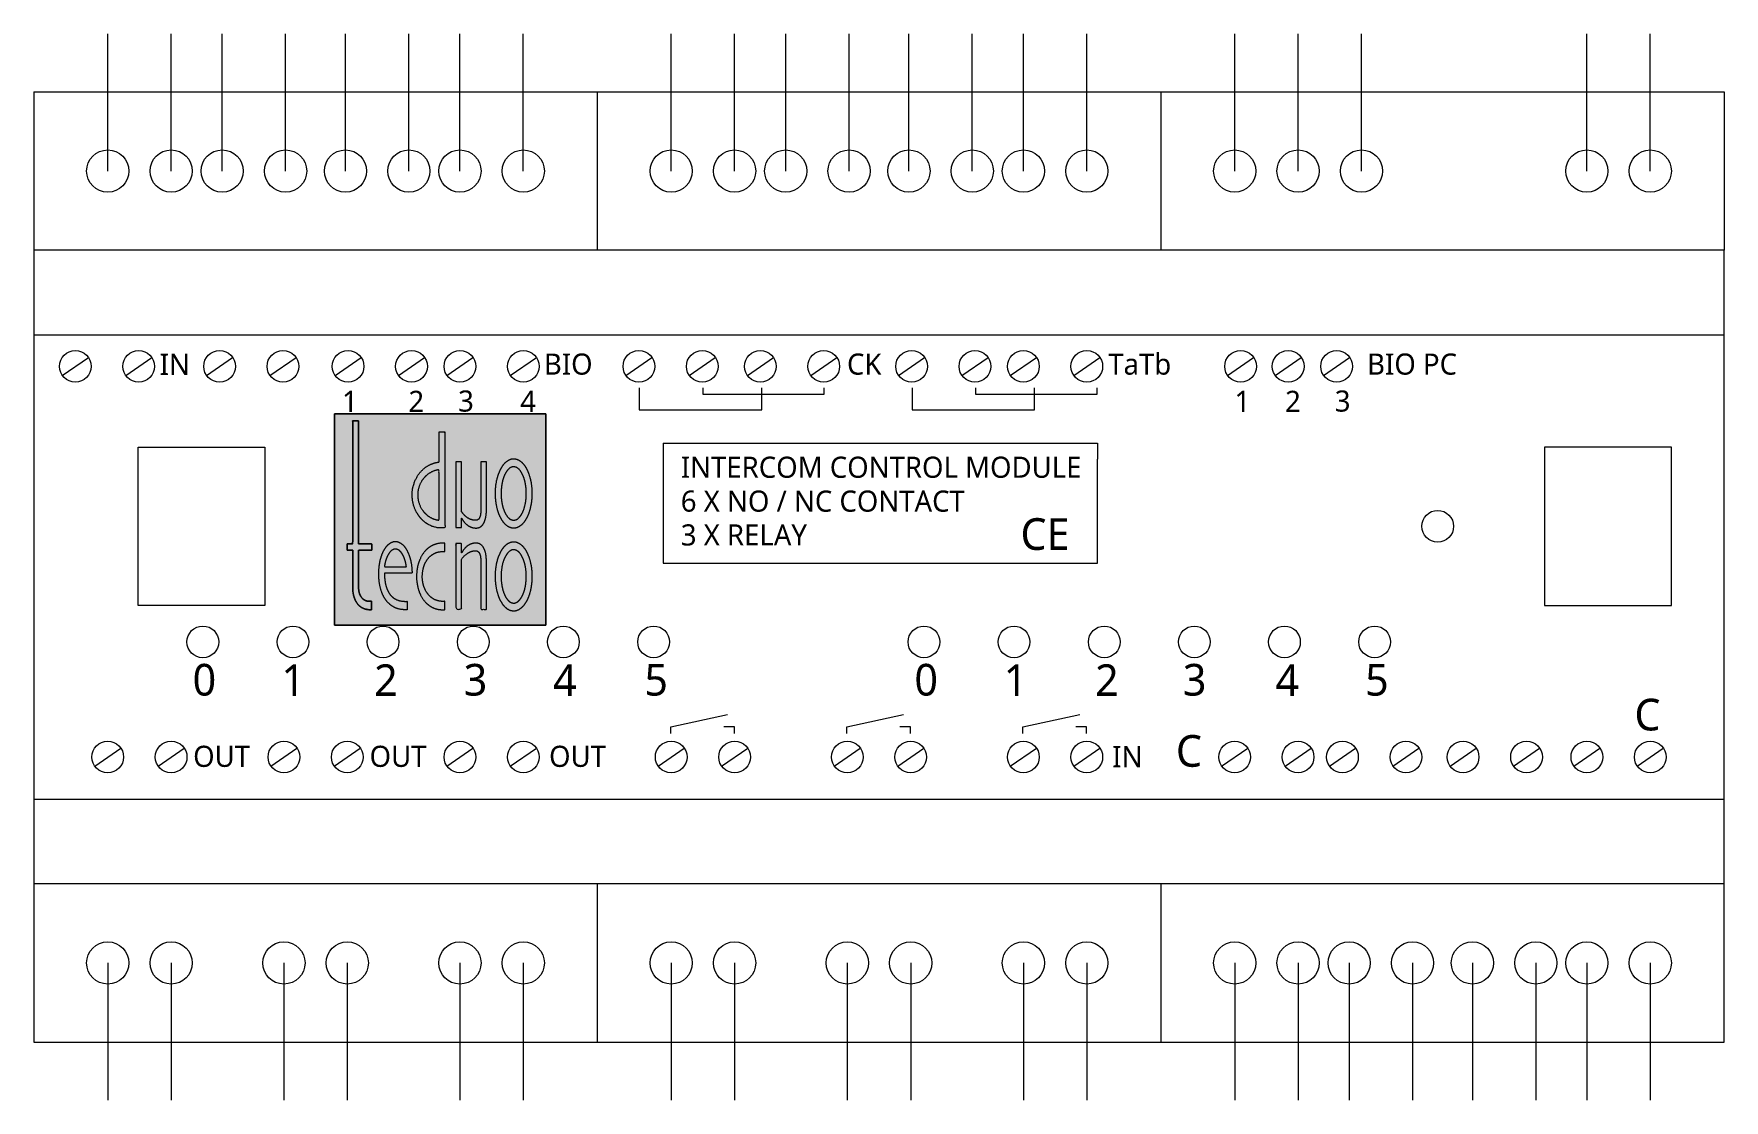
# Model space of a CAD drawing. Header units: millimetres. Extents: x 36 to 196, y -69 to 32.
import ezdxf

# ---------------------------------------------------------------- set-up
doc = ezdxf.new("R2010")
doc.units = ezdxf.units.MM
doc.header["$LTSCALE"] = 20
doc.layers.add('Ontwerplaag-1', color=7, linetype='Continuous')
doc.styles.add('@Malgun Gothic', font='malgun.ttf')

msp = doc.modelspace()

# ---------------------------------------------------------------- texts
at = {"layer": 'Ontwerplaag-1', "color": 7, "transparency": 33554687, "attachment_point": 7, "style": '@Malgun Gothic'}
for s, insert, char_height, line_spacing_factor in [('IN', (47.91, -0.31), 2, 1.004011), ('BIO', (84.28, -0.31), 2, 1.004011), ('CK', (112.97, -0.31), 2, 1.004011), ('TaTb', (137.7, -0.31), 2, 1.004011), ('BIO PC', (162.2, -0.31), 2, 1.004011), ('1', (65.18, -3.81), 2, 1.004011), ('2', (71.46, -3.81), 2, 1.004011), ('3', (76.16, -3.81), 2, 1.004011), ('4', (82.04, -3.81), 2, 1.004011), ('1', (149.65, -3.81), 2, 1.004011), ('2', (154.44, -3.81), 2, 1.004011), ('3', (159.14, -3.81), 2, 1.004011), ('INTERCOM CONTROL MODULE', (97.24, -10.08), 2, 1.004011), ('6 X NO / NC CONTACT', (97.24, -13.29), 2, 1.004011), ('CE', (129.39, -16.92), 3, 0.669344), ('3 X RELAY ', (97.24, -16.49), 2, 1.004011), ('0', (51.03, -30.72), 3, 0.669344), ('1', (59.44, -30.72), 3, 0.669344), ('2', (68.21, -30.72), 3, 0.669344), ('3', (76.69, -30.72), 3, 0.669344), ('4', (85.15, -30.72), 3, 0.669344), ('5', (93.79, -30.72), 3, 0.669344), ('0', (119.35, -30.72), 3, 0.669344), ('1', (127.81, -30.72), 3, 0.669344), ('2', (136.45, -30.72), 3, 0.669344), ('3', (144.76, -30.72), 3, 0.669344), ('4', (153.53, -30.72), 3, 0.669344), ('5', (162.01, -30.72), 3, 0.669344), ('C', (187.5, -34.02), 3, 0.669344), ('C', (144.1, -37.46), 3, 0.669344), ('OUT', (51.08, -37.46), 2, 1.004011), ('OUT', (67.78, -37.46), 2, 1.004011), ('OUT', (84.77, -37.46), 2, 1.004011), ('IN', (138.08, -37.46), 2, 1.004011)]:
    msp.add_mtext(s, dxfattribs=dict(at, insert=insert, char_height=char_height, line_spacing_factor=line_spacing_factor))

# ---------------------------------------------------------------- hatches: boundary and pattern name
at = {"layer": 'Ontwerplaag-1', "linetype": 'Continuous', "lineweight": 0, "true_color": 0xcccccb, "transparency": 33554687}
for points in [[(66.73, -4.67), (66.73, -5.04), (66.73, -6.4), (66.73, -7.76), (66.73, -9.13), (66.73, -10.49), (66.73, -11.86), (66.73, -13.22), (66.73, -14.59), (66.73, -15.95), (66.73, -16.32), (66.77, -16.32), (66.91, -16.32), (67.06, -16.32), (67.21, -16.32), (67.35, -16.32), (67.5, -16.32), (67.65, -16.32), (67.8, -16.32), (67.94, -16.32), (67.98, -16.32), (67.98, -16.91), (67.94, -16.91), (67.8, -16.91), (67.65, -16.91), (67.5, -16.91), (67.35, -16.91), (67.21, -16.91), (67.06, -16.91), (66.91, -16.91), (66.77, -16.91), (66.73, -16.91), (66.73, -17.02), (66.73, -17.41), (66.73, -17.81), (66.73, -18.2), (66.73, -18.6), (66.73, -18.99), (66.73, -19.39), (66.73, -19.78), (66.73, -20.18), (66.73, -20.28), (66.73, -20.32), (66.73, -20.45), (66.74, -20.58), (66.76, -20.7), (66.78, -20.83), (66.82, -20.95), (66.86, -21.07), (66.91, -21.19), (66.97, -21.31), (66.99, -21.34), (67, -21.36), (67.05, -21.42), (67.1, -21.47), (67.16, -21.53), (67.22, -21.57), (67.28, -21.61), (67.35, -21.65), (67.42, -21.68), (67.5, -21.71), (67.52, -21.72), (67.53, -21.72), (67.58, -21.73), (67.64, -21.74), (67.69, -21.74), (67.74, -21.75), (67.79, -21.75), (67.85, -21.75), (67.9, -21.75), (67.95, -21.75), (67.97, -21.75), (67.97, -21.77), (67.97, -21.87), (67.97, -21.97), (67.97, -22.06), (67.97, -22.16), (67.97, -22.25), (67.97, -22.35), (67.97, -22.44), (67.97, -22.54), (67.97, -22.56), (67.93, -22.56), (67.79, -22.56), (67.65, -22.54), (67.51, -22.51), (67.38, -22.48), (67.25, -22.43), (67.12, -22.37), (67, -22.31), (66.88, -22.23), (66.85, -22.21), (66.83, -22.18), (66.73, -22.09), (66.65, -21.99), (66.57, -21.88), (66.5, -21.77), (66.44, -21.66), (66.39, -21.54), (66.34, -21.42), (66.3, -21.29), (66.29, -21.26), (66.28, -21.22), (66.26, -21.09), (66.23, -20.95), (66.22, -20.81), (66.2, -20.68), (66.19, -20.54), (66.19, -20.4), (66.18, -20.27), (66.19, -20.13), (66.19, -20.09), (66.19, -19.99), (66.19, -19.62), (66.19, -19.25), (66.19, -18.87), (66.19, -18.5), (66.19, -18.13), (66.19, -17.76), (66.19, -17.38), (66.19, -17.01), (66.19, -16.91), (65.65, -16.91), (65.65, -16.32), (65.66, -16.32), (65.73, -16.32), (65.79, -16.32), (65.85, -16.32), (65.92, -16.32), (65.98, -16.32), (66.04, -16.32), (66.11, -16.32), (66.17, -16.31), (66.19, -16.31), (66.19, -16), (66.19, -14.84), (66.19, -13.67), (66.19, -12.51), (66.19, -11.34), (66.19, -10.17), (66.19, -9.01), (66.19, -7.84), (66.19, -6.67), (66.19, -6.36), (66.19, -6.31), (66.19, -6.14), (66.19, -5.98), (66.19, -5.83), (66.19, -5.69), (66.19, -5.56), (66.19, -5.45), (66.19, -5.34), (66.19, -5.25), (66.19, -5.16), (66.19, -5.08), (66.19, -5.01), (66.18, -4.94), (66.18, -4.88), (66.18, -4.83), (66.18, -4.79), (66.18, -4.75), (66.18, -4.72), (66.18, -4.7), (66.18, -4.68), (66.18, -4.66), (66.18, -4.65), (66.18, -4.65), (66.18, -4.64), (66.18, -4.65), (66.18, -4.65), (66.18, -4.66), (66.18, -4.66), (66.18, -4.66), (66.19, -4.66), (66.19, -4.67), (66.19, -4.67), (66.19, -4.66), (66.2, -4.66), (66.2, -4.66), (66.2, -4.66), (66.2, -4.66), (66.2, -4.66), (66.2, -4.66), (66.19, -4.66), (66.19, -4.66), (66.19, -4.66), (66.19, -4.66), (66.2, -4.66), (66.21, -4.66), (66.23, -4.66), (66.25, -4.66), (66.27, -4.66), (66.3, -4.66), (66.34, -4.66), (66.37, -4.66), (66.4, -4.66), (66.43, -4.66), (66.46, -4.66), (66.49, -4.66), (66.51, -4.66), (66.54, -4.66), (66.57, -4.66), (66.59, -4.66), (66.61, -4.66), (66.63, -4.66), (66.65, -4.66), (66.67, -4.66), (66.68, -4.66), (66.69, -4.66), (66.7, -4.66), (66.71, -4.66), (66.71, -4.67), (66.72, -4.67), (66.72, -4.67), (66.72, -4.67), (66.72, -4.67), (66.72, -4.67), (66.72, -4.67), (66.72, -4.67), (66.72, -4.67), (66.72, -4.67), (66.72, -4.67), (66.72, -4.67), (66.72, -4.67)], [(74.36, -5.7), (74.36, -5.77), (74.35, -6.11), (74.35, -6.45), (74.35, -6.79), (74.35, -7.13), (74.35, -7.47), (74.35, -7.81), (74.36, -8.15), (74.36, -8.49), (74.36, -8.56), (74.32, -8.57), (74.16, -8.59), (74, -8.63), (73.85, -8.67), (73.7, -8.73), (73.55, -8.79), (73.41, -8.86), (73.27, -8.94), (73.13, -9.02), (73.1, -9.04), (73.06, -9.07), (72.94, -9.17), (72.82, -9.27), (72.72, -9.37), (72.62, -9.47), (72.54, -9.57), (72.46, -9.67), (72.39, -9.77), (72.33, -9.86), (72.28, -9.96), (72.23, -10.05), (72.18, -10.14), (72.14, -10.23), (72.1, -10.32), (72.06, -10.4), (72.03, -10.49), (72, -10.57), (71.98, -10.62), (71.96, -10.69), (71.93, -10.82), (71.9, -10.94), (71.87, -11.07), (71.85, -11.21), (71.84, -11.34), (71.83, -11.47), (71.82, -11.6), (71.82, -11.73), (71.82, -11.86), (71.82, -11.99), (71.84, -12.12), (71.85, -12.24), (71.87, -12.36), (71.9, -12.47), (71.93, -12.59), (71.96, -12.7), (72, -12.8), (72.04, -12.9), (72.08, -13), (72.13, -13.1), (72.17, -13.19), (72.22, -13.28), (72.26, -13.37), (72.31, -13.46), (72.35, -13.52), (72.38, -13.56), (72.43, -13.64), (72.49, -13.71), (72.55, -13.79), (72.61, -13.86), (72.68, -13.94), (72.75, -14.02), (72.83, -14.1), (72.91, -14.18), (73, -14.25), (73.1, -14.33), (73.21, -14.4), (73.32, -14.47), (73.45, -14.53), (73.59, -14.6), (73.73, -14.65), (73.89, -14.71), (73.94, -14.72), (73.96, -14.73), (74.08, -14.75), (74.19, -14.77), (74.3, -14.79), (74.41, -14.8), (74.53, -14.8), (74.64, -14.81), (74.76, -14.8), (74.87, -14.8), (74.9, -14.79), (74.9, -14.57), (74.89, -13.49), (74.89, -12.41), (74.89, -11.33), (74.89, -10.25), (74.9, -9.17), (74.9, -8.09), (74.9, -7.01), (74.9, -5.94), (74.9, -5.71), (74.88, -5.71), (74.82, -5.7), (74.75, -5.7), (74.69, -5.7), (74.63, -5.7), (74.56, -5.7), (74.5, -5.7), (74.43, -5.7), (74.37, -5.7)], [(75.95, -8.53), (76.48, -8.53), (76.48, -8.64), (76.48, -9.19), (76.48, -9.75), (76.48, -10.31), (76.48, -10.86), (76.48, -11.42), (76.48, -11.98), (76.48, -12.53), (76.48, -13.09), (76.48, -13.2), (76.48, -13.2), (76.48, -13.21), (76.49, -13.22), (76.49, -13.23), (76.49, -13.24), (76.5, -13.25), (76.5, -13.26), (76.5, -13.27), (76.51, -13.29), (76.52, -13.3), (76.52, -13.31), (76.53, -13.32), (76.54, -13.34), (76.55, -13.35), (76.56, -13.36), (76.57, -13.38), (76.59, -13.4), (76.59, -13.4), (76.61, -13.42), (76.64, -13.46), (76.67, -13.5), (76.71, -13.55), (76.75, -13.59), (76.8, -13.64), (76.85, -13.68), (76.9, -13.73), (76.95, -13.78), (77.01, -13.83), (77.08, -13.87), (77.15, -13.91), (77.23, -13.95), (77.32, -13.98), (77.41, -14.01), (77.51, -14.04), (77.62, -14.06), (77.65, -14.07), (77.66, -14.07), (77.67, -14.07), (77.69, -14.07), (77.71, -14.07), (77.73, -14.07), (77.75, -14.08), (77.77, -14.08), (77.79, -14.08), (77.81, -14.08), (77.83, -14.08), (77.86, -14.08), (77.88, -14.08), (77.91, -14.07), (77.93, -14.06), (77.96, -14.05), (77.99, -14.04), (78.02, -14.03), (78.03, -14.02), (78.03, -14.02), (78.07, -13.98), (78.11, -13.95), (78.14, -13.91), (78.17, -13.87), (78.2, -13.82), (78.22, -13.78), (78.23, -13.73), (78.25, -13.68), (78.25, -13.67), (78.26, -13.65), (78.26, -13.61), (78.27, -13.57), (78.28, -13.53), (78.28, -13.49), (78.29, -13.44), (78.29, -13.39), (78.3, -13.34), (78.3, -13.29), (78.3, -13.23), (78.31, -13.17), (78.31, -13.11), (78.31, -13.05), (78.31, -12.98), (78.31, -12.91), (78.31, -12.83), (78.31, -12.75), (78.31, -12.73), (78.31, -12.63), (78.31, -12.13), (78.31, -11.63), (78.31, -11.13), (78.31, -10.63), (78.31, -10.13), (78.31, -9.63), (78.31, -9.13), (78.31, -8.63), (78.31, -8.53), (78.32, -8.53), (78.39, -8.53), (78.45, -8.53), (78.51, -8.53), (78.58, -8.53), (78.64, -8.53), (78.7, -8.53), (78.77, -8.53), (78.83, -8.53), (78.84, -8.53), (78.84, -8.63), (78.84, -9.15), (78.84, -9.67), (78.84, -10.19), (78.84, -10.72), (78.84, -11.24), (78.84, -11.76), (78.84, -12.28), (78.84, -12.8), (78.84, -12.9), (78.85, -12.93), (78.85, -13.08), (78.84, -13.23), (78.83, -13.37), (78.82, -13.52), (78.79, -13.67), (78.77, -13.81), (78.73, -13.96), (78.69, -14.1), (78.68, -14.13), (78.68, -14.15), (78.66, -14.18), (78.65, -14.21), (78.64, -14.24), (78.62, -14.27), (78.61, -14.31), (78.59, -14.34), (78.57, -14.38), (78.55, -14.42), (78.53, -14.46), (78.5, -14.5), (78.47, -14.53), (78.43, -14.57), (78.39, -14.61), (78.34, -14.65), (78.29, -14.68), (78.24, -14.72), (78.22, -14.73), (78.2, -14.73), (78.17, -14.75), (78.14, -14.76), (78.1, -14.77), (78.06, -14.78), (78.02, -14.79), (77.98, -14.79), (77.94, -14.8), (77.89, -14.81), (77.84, -14.81), (77.79, -14.81), (77.74, -14.81), (77.68, -14.8), (77.62, -14.79), (77.56, -14.77), (77.49, -14.76), (77.43, -14.74), (77.41, -14.73), (77.38, -14.72), (77.33, -14.7), (77.28, -14.67), (77.23, -14.65), (77.18, -14.62), (77.12, -14.58), (77.07, -14.54), (77.01, -14.5), (76.95, -14.46), (76.89, -14.41), (76.84, -14.36), (76.78, -14.3), (76.72, -14.23), (76.67, -14.15), (76.61, -14.07), (76.56, -13.99), (76.5, -13.9), (76.49, -13.87), (76.49, -13.89), (76.48, -14), (76.48, -14.1), (76.48, -14.21), (76.48, -14.31), (76.48, -14.42), (76.48, -14.52), (76.48, -14.63), (76.48, -14.73), (76.48, -14.75), (76.47, -14.75), (76.41, -14.75), (76.34, -14.75), (76.28, -14.75), (76.22, -14.75), (76.15, -14.75), (76.09, -14.75), (76.02, -14.75), (75.96, -14.75), (75.95, -14.75), (75.95, -14.61), (75.95, -14.03), (75.95, -13.48), (75.95, -12.97), (75.95, -12.49), (75.95, -12.05), (75.95, -11.65), (75.95, -11.27), (75.95, -10.94), (75.95, -10.63), (75.95, -10.36), (75.95, -10.12), (75.95, -9.91), (75.95, -9.73), (75.95, -9.59), (75.95, -9.47), (75.95, -9.39), (75.95, -9.32), (75.95, -9.25), (75.95, -9.17), (75.95, -9.1), (75.95, -9.02), (75.95, -8.94), (75.95, -8.86), (75.95, -8.77), (75.95, -8.69), (75.95, -8.63), (75.95, -8.57), (75.95, -8.53), (75.95, -8.5), (75.95, -8.49), (75.95, -8.48), (75.95, -8.49), (75.95, -8.5), (75.95, -8.52), (75.95, -8.53), (75.95, -8.53), (75.95, -8.54), (75.95, -8.54), (75.95, -8.54), (75.95, -8.54), (75.95, -8.54), (75.95, -8.54), (75.95, -8.53), (75.95, -8.53), (75.95, -8.53), (75.95, -8.53), (75.95, -8.53), (75.95, -8.53), (75.95, -8.53), (75.95, -8.53), (75.95, -8.53), (75.95, -8.53), (75.95, -8.53), (75.95, -8.53), (75.95, -8.53)], [(83.04, -10.37), (83.03, -10.34), (83, -10.18), (82.96, -10.02), (82.91, -9.86), (82.86, -9.71), (82.8, -9.56), (82.74, -9.41), (82.67, -9.26), (82.59, -9.11), (82.58, -9.09), (82.56, -9.07), (82.54, -9.03), (82.52, -8.99), (82.49, -8.96), (82.47, -8.92), (82.44, -8.88), (82.41, -8.83), (82.37, -8.79), (82.34, -8.74), (82.3, -8.69), (82.26, -8.65), (82.21, -8.6), (82.16, -8.56), (82.1, -8.51), (82.04, -8.46), (81.97, -8.42), (81.89, -8.37), (81.87, -8.36), (81.86, -8.36), (81.79, -8.32), (81.72, -8.3), (81.65, -8.28), (81.58, -8.26), (81.5, -8.25), (81.43, -8.25), (81.35, -8.25), (81.27, -8.26), (81.26, -8.26), (81.24, -8.26), (81.15, -8.29), (81.07, -8.32), (80.99, -8.36), (80.91, -8.4), (80.83, -8.44), (80.76, -8.5), (80.69, -8.55), (80.63, -8.62), (80.61, -8.63), (80.6, -8.64), (80.52, -8.73), (80.45, -8.83), (80.37, -8.92), (80.31, -9.02), (80.25, -9.12), (80.19, -9.23), (80.14, -9.34), (80.09, -9.44), (80.08, -9.47), (80.06, -9.52), (80.02, -9.62), (79.98, -9.72), (79.95, -9.83), (79.91, -9.95), (79.88, -10.07), (79.85, -10.2), (79.82, -10.33), (79.78, -10.47), (79.76, -10.62), (79.73, -10.77), (79.71, -10.94), (79.7, -11.11), (79.69, -11.3), (79.69, -11.49), (79.69, -11.7), (79.7, -11.91), (79.71, -11.97), (79.71, -12), (79.73, -12.19), (79.75, -12.38), (79.78, -12.57), (79.82, -12.75), (79.86, -12.93), (79.91, -13.12), (79.96, -13.3), (80.02, -13.48), (80.04, -13.51), (80.05, -13.53), (80.1, -13.65), (80.15, -13.76), (80.21, -13.88), (80.27, -13.98), (80.34, -14.09), (80.41, -14.19), (80.48, -14.29), (80.56, -14.39), (80.58, -14.41), (80.59, -14.42), (80.66, -14.49), (80.73, -14.55), (80.81, -14.61), (80.88, -14.66), (80.97, -14.7), (81.05, -14.74), (81.14, -14.78), (81.23, -14.81), (81.25, -14.81), (81.27, -14.81), (81.3, -14.82), (81.33, -14.82), (81.36, -14.82), (81.4, -14.82), (81.44, -14.82), (81.48, -14.82), (81.52, -14.82), (81.56, -14.82), (81.6, -14.81), (81.65, -14.8), (81.69, -14.79), (81.74, -14.77), (81.79, -14.75), (81.84, -14.73), (81.9, -14.7), (81.95, -14.67), (81.96, -14.66), (81.98, -14.65), (82.07, -14.58), (82.15, -14.52), (82.23, -14.44), (82.3, -14.37), (82.37, -14.29), (82.43, -14.2), (82.5, -14.12), (82.55, -14.03), (82.56, -14.01), (82.58, -13.98), (82.65, -13.84), (82.72, -13.7), (82.78, -13.56), (82.84, -13.42), (82.89, -13.27), (82.94, -13.12), (82.98, -12.97), (83.02, -12.82), (83.02, -12.79), (83.03, -12.74), (83.08, -12.45), (83.12, -12.16), (83.14, -11.87), (83.15, -11.58), (83.14, -11.29), (83.13, -11), (83.1, -10.71), (83.05, -10.42)], [(70.06, -21.43), (70.04, -21.41), (70, -21.38), (69.96, -21.35), (69.93, -21.31), (69.89, -21.28), (69.85, -21.23), (69.8, -21.19), (69.76, -21.14), (69.72, -21.09), (69.68, -21.04), (69.64, -20.98), (69.6, -20.92), (69.56, -20.85), (69.52, -20.78), (69.48, -20.7), (69.45, -20.61), (69.41, -20.52), (69.4, -20.5), (69.39, -20.47), (69.34, -20.3), (69.3, -20.13), (69.27, -19.97), (69.24, -19.8), (69.21, -19.63), (69.2, -19.46), (69.19, -19.28), (69.19, -19.11), (69.19, -19.08), (69.25, -19.08), (69.56, -19.08), (69.87, -19.08), (70.18, -19.08), (70.5, -19.08), (70.81, -19.08), (71.12, -19.08), (71.43, -19.08), (71.74, -19.08), (71.8, -19.08), (71.8, -19.04), (71.8, -18.85), (71.79, -18.67), (71.77, -18.48), (71.74, -18.3), (71.71, -18.11), (71.68, -17.93), (71.63, -17.75), (71.58, -17.56), (71.57, -17.53), (71.56, -17.5), (71.54, -17.45), (71.53, -17.4), (71.51, -17.35), (71.48, -17.29), (71.46, -17.23), (71.44, -17.17), (71.41, -17.11), (71.38, -17.04), (71.35, -16.97), (71.31, -16.9), (71.27, -16.83), (71.22, -16.76), (71.17, -16.68), (71.11, -16.61), (71.05, -16.53), (70.98, -16.45), (70.96, -16.42), (70.94, -16.41), (70.92, -16.39), (70.9, -16.37), (70.87, -16.34), (70.84, -16.32), (70.81, -16.3), (70.78, -16.27), (70.74, -16.24), (70.71, -16.22), (70.67, -16.19), (70.62, -16.17), (70.58, -16.15), (70.53, -16.13), (70.47, -16.12), (70.41, -16.1), (70.35, -16.09), (70.28, -16.08), (70.26, -16.08), (70.25, -16.08), (70.22, -16.08), (70.19, -16.08), (70.16, -16.09), (70.12, -16.09), (70.09, -16.1), (70.05, -16.1), (70.02, -16.11), (69.98, -16.12), (69.94, -16.13), (69.9, -16.15), (69.86, -16.17), (69.81, -16.19), (69.77, -16.21), (69.72, -16.24), (69.68, -16.27), (69.63, -16.31), (69.62, -16.32), (69.6, -16.33), (69.53, -16.4), (69.46, -16.47), (69.4, -16.54), (69.34, -16.62), (69.28, -16.69), (69.23, -16.77), (69.18, -16.86), (69.13, -16.94), (69.12, -16.96), (69.11, -16.99), (69.04, -17.13), (68.98, -17.27), (68.93, -17.41), (68.88, -17.56), (68.84, -17.7), (68.8, -17.85), (68.76, -18), (68.74, -18.15), (68.73, -18.18), (68.72, -18.21), (68.7, -18.38), (68.68, -18.56), (68.67, -18.73), (68.66, -18.9), (68.65, -19.07), (68.65, -19.25), (68.66, -19.42), (68.67, -19.59), (68.67, -19.63), (68.67, -19.67), (68.68, -19.75), (68.69, -19.83), (68.7, -19.92), (68.72, -20.01), (68.73, -20.11), (68.75, -20.2), (68.77, -20.31), (68.78, -20.42), (68.81, -20.53), (68.84, -20.64), (68.88, -20.76), (68.93, -20.89), (68.98, -21.02), (69.05, -21.15), (69.12, -21.29), (69.2, -21.44), (69.22, -21.47), (69.24, -21.5), (69.32, -21.62), (69.41, -21.74), (69.5, -21.85), (69.61, -21.95), (69.72, -22.05), (69.83, -22.14), (69.95, -22.22), (70.08, -22.3), (70.11, -22.31), (70.13, -22.33), (70.27, -22.39), (70.41, -22.43), (70.56, -22.48), (70.7, -22.51), (70.85, -22.53), (71, -22.55), (71.15, -22.55), (71.3, -22.55), (71.33, -22.55), (71.33, -22.53), (71.33, -22.43), (71.33, -22.34), (71.33, -22.24), (71.33, -22.15), (71.33, -22.05), (71.33, -21.96), (71.33, -21.86), (71.33, -21.77), (71.33, -21.75), (71.3, -21.75), (71.24, -21.75), (71.19, -21.75), (71.13, -21.75), (71.06, -21.75), (70.99, -21.75), (70.93, -21.74), (70.85, -21.74), (70.78, -21.73), (70.7, -21.72), (70.62, -21.7), (70.53, -21.68), (70.45, -21.64), (70.36, -21.6), (70.27, -21.56), (70.18, -21.51), (70.08, -21.45)], [(73.44, -16.63), (73.47, -16.61), (73.53, -16.58), (73.58, -16.54), (73.64, -16.51), (73.71, -16.48), (73.78, -16.44), (73.85, -16.41), (73.93, -16.38), (74.01, -16.35), (74.09, -16.31), (74.18, -16.29), (74.28, -16.27), (74.39, -16.25), (74.5, -16.24), (74.61, -16.24), (74.74, -16.23), (74.87, -16.24), (74.9, -16.24), (74.9, -16.26), (74.9, -16.35), (74.9, -16.45), (74.9, -16.54), (74.9, -16.64), (74.9, -16.73), (74.9, -16.83), (74.9, -16.92), (74.9, -17.02), (74.9, -17.04), (74.88, -17.03), (74.75, -17.03), (74.63, -17.03), (74.51, -17.05), (74.39, -17.06), (74.27, -17.09), (74.16, -17.12), (74.04, -17.16), (73.93, -17.21), (73.91, -17.22), (73.88, -17.23), (73.83, -17.26), (73.78, -17.29), (73.74, -17.32), (73.69, -17.36), (73.63, -17.4), (73.58, -17.44), (73.53, -17.48), (73.47, -17.53), (73.42, -17.58), (73.36, -17.64), (73.31, -17.7), (73.25, -17.77), (73.2, -17.85), (73.15, -17.93), (73.1, -18.02), (73.05, -18.12), (73.04, -18.14), (73.02, -18.19), (72.99, -18.26), (72.96, -18.34), (72.93, -18.43), (72.9, -18.52), (72.88, -18.62), (72.85, -18.72), (72.82, -18.82), (72.8, -18.93), (72.78, -19.05), (72.77, -19.17), (72.76, -19.3), (72.76, -19.44), (72.77, -19.58), (72.79, -19.74), (72.81, -19.89), (72.84, -20.06), (72.85, -20.1), (72.86, -20.13), (72.87, -20.19), (72.89, -20.24), (72.91, -20.3), (72.93, -20.36), (72.95, -20.42), (72.97, -20.49), (73, -20.56), (73.03, -20.63), (73.06, -20.7), (73.1, -20.77), (73.14, -20.85), (73.19, -20.92), (73.25, -21), (73.31, -21.08), (73.39, -21.16), (73.46, -21.25), (73.49, -21.27), (73.5, -21.28), (73.59, -21.36), (73.68, -21.43), (73.78, -21.49), (73.88, -21.55), (73.99, -21.6), (74.09, -21.64), (74.2, -21.68), (74.32, -21.71), (74.34, -21.72), (74.35, -21.72), (74.42, -21.73), (74.49, -21.74), (74.55, -21.75), (74.62, -21.75), (74.69, -21.75), (74.75, -21.75), (74.82, -21.75), (74.89, -21.75), (74.9, -21.75), (74.9, -22.54), (74.87, -22.55), (74.82, -22.55), (74.76, -22.55), (74.7, -22.55), (74.63, -22.55), (74.57, -22.54), (74.5, -22.54), (74.43, -22.53), (74.35, -22.52), (74.27, -22.51), (74.19, -22.5), (74.11, -22.48), (74.02, -22.45), (73.93, -22.41), (73.84, -22.38), (73.74, -22.33), (73.64, -22.28), (73.62, -22.27), (73.58, -22.24), (73.44, -22.15), (73.32, -22.06), (73.21, -21.97), (73.1, -21.87), (73.01, -21.78), (72.93, -21.69), (72.86, -21.59), (72.8, -21.5), (72.75, -21.4), (72.7, -21.31), (72.65, -21.22), (72.61, -21.14), (72.57, -21.06), (72.54, -20.98), (72.5, -20.91), (72.48, -20.84), (72.46, -20.8), (72.44, -20.74), (72.41, -20.64), (72.38, -20.53), (72.36, -20.42), (72.33, -20.3), (72.31, -20.18), (72.28, -20.05), (72.26, -19.91), (72.24, -19.77), (72.22, -19.62), (72.22, -19.46), (72.22, -19.29), (72.23, -19.12), (72.25, -18.93), (72.28, -18.74), (72.31, -18.54), (72.36, -18.33), (72.37, -18.27), (72.39, -18.23), (72.42, -18.13), (72.45, -18.04), (72.48, -17.95), (72.51, -17.86), (72.55, -17.77), (72.59, -17.68), (72.63, -17.6), (72.67, -17.52), (72.72, -17.44), (72.76, -17.37), (72.8, -17.3), (72.84, -17.23), (72.88, -17.18), (72.92, -17.12), (72.96, -17.07), (73, -17.03), (73.04, -16.99), (73.08, -16.95), (73.11, -16.92), (73.14, -16.89), (73.16, -16.86), (73.19, -16.84), (73.21, -16.82), (73.23, -16.8), (73.24, -16.79), (73.26, -16.77), (73.28, -16.76), (73.3, -16.74), (73.32, -16.73), (73.34, -16.71), (73.36, -16.69), (73.38, -16.68), (73.4, -16.66), (73.42, -16.65), (73.43, -16.64), (73.44, -16.63), (73.45, -16.62), (73.46, -16.62), (73.46, -16.62), (73.46, -16.62), (73.45, -16.62), (73.45, -16.63), (73.45, -16.63), (73.44, -16.63), (73.44, -16.63), (73.44, -16.63), (73.44, -16.63), (73.45, -16.63), (73.45, -16.63), (73.45, -16.63), (73.45, -16.63), (73.45, -16.63), (73.45, -16.63), (73.45, -16.63), (73.45, -16.63)], [(77.21, -16.4), (77.23, -16.39), (77.26, -16.38), (77.3, -16.36), (77.33, -16.35), (77.37, -16.33), (77.41, -16.31), (77.45, -16.3), (77.5, -16.28), (77.55, -16.27), (77.6, -16.25), (77.65, -16.24), (77.71, -16.24), (77.77, -16.23), (77.83, -16.23), (77.9, -16.24), (77.97, -16.24), (78.04, -16.26), (78.06, -16.26), (78.08, -16.26), (78.11, -16.27), (78.14, -16.29), (78.17, -16.3), (78.2, -16.32), (78.24, -16.33), (78.27, -16.35), (78.31, -16.38), (78.34, -16.4), (78.38, -16.43), (78.42, -16.46), (78.45, -16.5), (78.48, -16.54), (78.52, -16.58), (78.55, -16.63), (78.58, -16.68), (78.61, -16.74), (78.62, -16.76), (78.63, -16.78), (78.65, -16.83), (78.67, -16.88), (78.68, -16.93), (78.7, -16.99), (78.72, -17.04), (78.74, -17.11), (78.75, -17.17), (78.77, -17.24), (78.79, -17.31), (78.8, -17.38), (78.81, -17.46), (78.82, -17.54), (78.83, -17.63), (78.84, -17.73), (78.84, -17.82), (78.84, -17.93), (78.84, -17.95), (78.84, -18.06), (78.84, -18.6), (78.84, -19.15), (78.84, -19.69), (78.84, -20.23), (78.84, -20.78), (78.84, -21.32), (78.84, -21.86), (78.84, -22.41), (78.84, -22.51), (78.83, -22.51), (78.77, -22.51), (78.7, -22.51), (78.64, -22.51), (78.58, -22.51), (78.51, -22.51), (78.45, -22.51), (78.39, -22.51), (78.32, -22.51), (78.31, -22.51), (78.31, -22.41), (78.31, -21.84), (78.31, -21.28), (78.31, -20.72), (78.31, -20.16), (78.31, -19.6), (78.31, -19.04), (78.31, -18.47), (78.31, -17.91), (78.31, -17.81), (78.31, -17.79), (78.3, -17.72), (78.3, -17.64), (78.29, -17.57), (78.28, -17.5), (78.26, -17.42), (78.24, -17.35), (78.22, -17.28), (78.19, -17.21), (78.18, -17.2), (78.18, -17.19), (78.17, -17.18), (78.16, -17.16), (78.15, -17.15), (78.14, -17.13), (78.13, -17.12), (78.12, -17.1), (78.1, -17.08), (78.09, -17.07), (78.07, -17.05), (78.05, -17.03), (78.03, -17.02), (78.01, -17.01), (77.98, -17), (77.96, -16.99), (77.92, -16.98), (77.89, -16.97), (77.88, -16.97), (77.87, -16.97), (77.8, -16.97), (77.72, -16.97), (77.65, -16.98), (77.58, -16.99), (77.51, -17), (77.45, -17.02), (77.38, -17.04), (77.31, -17.07), (77.3, -17.07), (77.28, -17.08), (77.17, -17.14), (77.07, -17.2), (76.97, -17.26), (76.88, -17.33), (76.8, -17.41), (76.71, -17.49), (76.64, -17.58), (76.57, -17.67), (76.55, -17.69), (76.55, -17.7), (76.54, -17.71), (76.53, -17.73), (76.51, -17.75), (76.51, -17.76), (76.5, -17.78), (76.49, -17.8), (76.49, -17.82), (76.48, -17.84), (76.48, -17.85), (76.48, -22.51), (75.95, -22.51), (75.95, -16.29), (75.96, -16.29), (76.02, -16.29), (76.09, -16.29), (76.15, -16.29), (76.22, -16.29), (76.28, -16.29), (76.34, -16.29), (76.41, -16.29), (76.47, -16.29), (76.48, -16.29), (76.48, -16.31), (76.48, -16.42), (76.48, -16.52), (76.48, -16.63), (76.48, -16.73), (76.48, -16.84), (76.48, -16.94), (76.48, -17.05), (76.49, -17.15), (76.49, -17.17), (76.5, -17.15), (76.53, -17.1), (76.55, -17.06), (76.58, -17.01), (76.61, -16.97), (76.65, -16.92), (76.68, -16.88), (76.71, -16.83), (76.75, -16.79), (76.78, -16.75), (76.82, -16.71), (76.85, -16.67), (76.88, -16.64), (76.91, -16.61), (76.95, -16.58), (76.98, -16.56), (77.01, -16.54), (77.04, -16.52), (77.06, -16.5), (77.09, -16.48), (77.11, -16.47), (77.13, -16.45), (77.15, -16.44), (77.16, -16.43), (77.18, -16.42), (77.19, -16.42), (77.2, -16.41), (77.21, -16.41), (77.21, -16.4), (77.22, -16.4), (77.22, -16.4), (77.22, -16.4), (77.22, -16.4), (77.22, -16.4), (77.22, -16.4), (77.22, -16.4), (77.21, -16.4), (77.21, -16.4), (77.21, -16.4), (77.21, -16.4), (77.21, -16.4), (77.21, -16.4), (77.21, -16.4), (77.21, -16.4), (77.21, -16.4), (77.21, -16.4), (77.21, -16.4), (77.21, -16.4)], [(83.1, -18.57), (83.09, -18.53), (83.06, -18.33), (83.02, -18.14), (82.98, -17.95), (82.92, -17.76), (82.86, -17.57), (82.79, -17.39), (82.71, -17.21), (82.62, -17.03), (82.6, -16.99), (82.59, -16.97), (82.57, -16.94), (82.55, -16.9), (82.53, -16.86), (82.5, -16.82), (82.47, -16.78), (82.44, -16.74), (82.41, -16.69), (82.38, -16.65), (82.35, -16.6), (82.31, -16.55), (82.26, -16.51), (82.21, -16.46), (82.16, -16.41), (82.1, -16.36), (82.03, -16.32), (81.96, -16.27), (81.94, -16.26), (81.93, -16.25), (81.9, -16.23), (81.87, -16.22), (81.84, -16.2), (81.81, -16.19), (81.77, -16.17), (81.74, -16.16), (81.7, -16.14), (81.66, -16.13), (81.61, -16.12), (81.57, -16.11), (81.52, -16.1), (81.47, -16.1), (81.41, -16.1), (81.36, -16.1), (81.3, -16.11), (81.23, -16.12), (81.22, -16.13), (81.2, -16.13), (81.16, -16.14), (81.13, -16.15), (81.09, -16.17), (81.05, -16.18), (81.01, -16.2), (80.97, -16.22), (80.93, -16.24), (80.89, -16.27), (80.84, -16.29), (80.8, -16.32), (80.75, -16.36), (80.71, -16.4), (80.66, -16.44), (80.61, -16.48), (80.57, -16.53), (80.52, -16.59), (80.51, -16.6), (80.49, -16.62), (80.41, -16.73), (80.34, -16.84), (80.27, -16.95), (80.2, -17.06), (80.14, -17.18), (80.09, -17.29), (80.04, -17.41), (79.99, -17.54), (79.98, -17.56), (79.97, -17.61), (79.94, -17.7), (79.91, -17.8), (79.88, -17.9), (79.86, -18), (79.83, -18.11), (79.81, -18.23), (79.78, -18.35), (79.76, -18.48), (79.74, -18.61), (79.72, -18.75), (79.71, -18.9), (79.7, -19.06), (79.69, -19.23), (79.69, -19.41), (79.7, -19.59), (79.7, -19.78), (79.71, -19.83), (79.71, -19.87), (79.73, -20.08), (79.76, -20.28), (79.79, -20.48), (79.83, -20.68), (79.88, -20.88), (79.94, -21.07), (80, -21.27), (80.08, -21.46), (80.09, -21.5), (80.1, -21.52), (80.16, -21.64), (80.22, -21.75), (80.28, -21.86), (80.35, -21.97), (80.43, -22.08), (80.51, -22.18), (80.6, -22.28), (80.69, -22.37), (80.71, -22.39), (80.72, -22.4), (80.75, -22.42), (80.77, -22.44), (80.8, -22.46), (80.83, -22.48), (80.87, -22.51), (80.9, -22.53), (80.94, -22.55), (80.98, -22.57), (81.02, -22.6), (81.06, -22.62), (81.11, -22.63), (81.16, -22.65), (81.22, -22.66), (81.28, -22.67), (81.34, -22.68), (81.41, -22.68), (81.43, -22.68), (81.44, -22.68), (81.48, -22.68), (81.51, -22.68), (81.55, -22.67), (81.58, -22.66), (81.62, -22.66), (81.66, -22.65), (81.7, -22.64), (81.75, -22.62), (81.79, -22.61), (81.84, -22.59), (81.88, -22.57), (81.93, -22.54), (81.98, -22.51), (82.03, -22.48), (82.08, -22.44), (82.13, -22.4), (82.14, -22.38), (82.16, -22.37), (82.23, -22.3), (82.3, -22.22), (82.37, -22.14), (82.43, -22.06), (82.49, -21.98), (82.55, -21.89), (82.6, -21.8), (82.65, -21.71), (82.66, -21.69), (82.67, -21.67), (82.74, -21.53), (82.8, -21.38), (82.85, -21.24), (82.9, -21.1), (82.95, -20.95), (82.99, -20.8), (83.02, -20.65), (83.05, -20.5), (83.06, -20.47), (83.06, -20.43), (83.1, -20.2), (83.12, -19.98), (83.14, -19.75), (83.15, -19.52), (83.15, -19.29), (83.14, -19.07), (83.13, -18.84), (83.1, -18.61)]]:
    msp.add_hatch(color=254, dxfattribs=at).paths.add_polyline_path(points)

# ---------------------------------------------------------------- linework, layer by layer
at = {"layer": 'Ontwerplaag-1', "color": 7, "linetype": 'Continuous', "lineweight": 5, "transparency": 33554687}
for p, q in [((43, 19), (43, 32)), ((49, 19), (49, 32)), ((53.83, 19), (53.83, 32)), ((59.83, 19), (59.83, 32)), ((65.5, 19), (65.5, 32)), ((71.5, 19), (71.5, 32)), ((76.33, 19), (76.33, 32)), ((82.33, 19), (82.33, 32)), ((96.33, 19), (96.33, 32)), ((102.33, 19), (102.33, 32)), ((107.17, 19), (107.17, 32)), ((113.17, 19), (113.17, 32)), ((118.83, 19), (118.83, 32)), ((124.83, 19), (124.83, 32)), ((129.67, 19), (129.67, 32)), ((135.67, 19), (135.67, 32)), ((149.67, 19), (149.67, 32)), ((155.67, 19), (155.67, 32)), ((161.67, 19), (161.67, 32)), ((183, 19), (183, 32)), ((189, 19), (189, 32)), ((36, 26.5), (196, 26.5)), ((36, 26.5), (36, -63.5)), ((36, 26.5), (196, 26.5)), ((36, 26.5), (36, -63.5)), ((89.33, 26.5), (89.33, 11.5)), ((142.67, 26.5), (142.67, 11.5)), ((196, 26.5), (196, 11.5)), ((196, 26.5), (196, 11.5)), ((196, 11.5), (36, 11.5)), ((36, 11.5), (36, 3.5)), ((196, 11.5), (36, 11.5)), ((36, 11.5), (36, 3.5)), ((196, -63.5), (196, 11.5)), ((196, -63.5), (196, 11.5)), ((36, 3.5), (196, 3.5)), ((36, 3.5), (196, 3.5)), ((38.7, -0.35), (41.17, 1.35)), ((44.7, -0.35), (47.17, 1.35)), ((52.35, -0.35), (54.82, 1.35)), ((58.35, -0.35), (60.82, 1.35)), ((64.52, -0.35), (66.98, 1.35)), ((70.52, -0.35), (72.98, 1.35)), ((75.1, -0.35), (77.57, 1.35)), ((81.1, -0.35), (83.57, 1.35)), ((92.03, -0.35), (94.5, 1.35)), ((98.03, -0.35), (100.5, 1.35)), ((103.54, -0.35), (106.01, 1.35)), ((109.54, -0.35), (112.01, 1.35)), ((117.85, -0.35), (120.32, 1.35)), ((123.85, -0.35), (126.32, 1.35)), ((128.43, -0.35), (130.9, 1.35)), ((134.43, -0.35), (136.9, 1.35)), ((148.99, -0.35), (151.45, 1.35)), ((153.5, -0.35), (155.96, 1.35)), ((158.08, -0.35), (160.55, 1.35)), ((93.31, -1.54), (93.31, -3.6)), ((99.32, -1.54), (99.32, -2.12)), ((104.9, -3.6), (104.9, -1.54)), ((110.82, -2.12), (110.82, -1.54)), ((119.13, -1.54), (119.13, -3.6)), ((125.13, -1.54), (125.13, -2.12)), ((130.72, -3.6), (130.72, -1.54)), ((136.64, -2.12), (136.64, -1.54)), ((99.32, -2.12), (110.82, -2.12)), ((125.13, -2.12), (136.64, -2.12)), ((93.31, -3.6), (104.9, -3.6)), ((119.13, -3.6), (130.72, -3.6)), ((45.88, -14.64), (45.88, -7.14)), ((45.88, -7.14), (57.88, -7.14)), ((57.88, -7.14), (57.88, -22.14)), ((95.57, -6.78), (95.57, -18.14)), ((95.57, -6.78), (136.67, -6.78)), ((136.67, -6.78), (136.67, -8.29)), ((191, -7.14), (179, -7.14)), ((179, -7.14), (179, -22.14)), ((191, -14.64), (191, -7.14)), ((136.67, -18.14), (136.67, -8.29)), ((45.88, -22.14), (45.88, -14.64)), ((191, -22.14), (191, -14.64)), ((95.57, -18.14), (136.67, -18.14)), ((57.88, -22.14), (45.88, -22.14)), ((179, -22.14), (191, -22.14)), ((96.3, -33.64), (101.66, -32.48)), ((112.97, -33.64), (118.33, -32.48)), ((129.63, -33.64), (135, -32.48)), ((96.3, -34.28), (96.3, -33.64)), ((102.32, -33.64), (101.3, -33.64)), ((102.32, -34.28), (102.32, -33.64)), ((112.97, -34.28), (112.97, -33.64)), ((118.98, -33.64), (117.97, -33.64)), ((118.98, -34.28), (118.98, -33.64)), ((129.63, -34.28), (129.63, -33.64)), ((135.65, -33.64), (134.64, -33.64)), ((135.65, -34.28), (135.65, -33.64)), ((41.77, -37.35), (44.23, -35.65)), ((47.77, -37.35), (50.23, -35.65)), ((58.43, -37.35), (60.9, -35.65)), ((64.43, -37.35), (66.9, -35.65)), ((75.1, -37.35), (77.57, -35.65)), ((81.1, -37.35), (83.57, -35.65)), ((95.1, -37.35), (97.57, -35.65)), ((95.1, -37.35), (97.57, -35.65)), ((101.1, -37.35), (103.57, -35.65)), ((101.1, -37.35), (103.57, -35.65)), ((111.77, -37.35), (114.23, -35.65)), ((117.77, -37.35), (120.23, -35.65)), ((128.43, -37.35), (130.9, -35.65)), ((128.43, -37.35), (130.9, -35.65)), ((134.43, -37.35), (136.9, -35.65)), ((134.43, -37.35), (136.9, -35.65)), ((148.43, -37.35), (150.9, -35.65)), ((148.43, -37.35), (150.9, -35.65)), ((154.43, -37.35), (156.9, -35.65)), ((154.43, -37.35), (156.9, -35.65)), ((158.64, -37.35), (161.11, -35.65)), ((158.64, -37.35), (161.11, -35.65)), ((164.64, -37.35), (167.11, -35.65)), ((164.64, -37.35), (167.11, -35.65)), ((170.06, -37.35), (172.52, -35.65)), ((170.06, -37.35), (172.52, -35.65)), ((176.06, -37.35), (178.52, -35.65)), ((176.06, -37.35), (178.52, -35.65)), ((181.77, -37.35), (184.23, -35.65)), ((181.77, -37.35), (184.23, -35.65)), ((187.77, -37.35), (190.23, -35.65)), ((187.77, -37.35), (190.23, -35.65)), ((36, -40.5), (196, -40.5)), ((36, -40.5), (196, -40.5)), ((196, -48.5), (36, -48.5)), ((196, -48.5), (36, -48.5)), ((89.33, -48.5), (89.33, -63.5)), ((142.67, -48.5), (142.67, -63.5)), ((43, -56), (43, -69)), ((49, -56), (49, -69)), ((59.67, -56), (59.67, -69)), ((65.67, -56), (65.67, -69)), ((76.33, -56), (76.33, -69)), ((82.33, -56), (82.33, -69)), ((96.33, -56), (96.33, -69)), ((102.33, -56), (102.33, -69)), ((113, -56), (113, -69)), ((119, -56), (119, -69)), ((129.67, -56), (129.67, -69)), ((135.67, -56), (135.67, -69)), ((149.67, -56), (149.67, -69)), ((155.67, -56), (155.67, -69)), ((160.5, -56), (160.5, -69)), ((166.5, -56), (166.5, -69)), ((172.17, -56), (172.17, -69)), ((178.17, -56), (178.17, -69)), ((183, -56), (183, -69)), ((189, -56), (189, -69)), ((36, -63.5), (196, -63.5)), ((36, -63.5), (196, -63.5))]:
    msp.add_line(p, q, dxfattribs=at)
at = {"layer": 'Ontwerplaag-1', "color": 7, "linetype": 'Continuous', "lineweight": 5, "transparency": 33554687, "flags": 128}
for points in [[(64.45, -4), (64.45, -24), (84.45, -24), (84.45, -4)], [(64.45, -24), (64.45, -4), (84.45, -4), (84.45, -24)]]:
    msp.add_lwpolyline(points, close=True, dxfattribs=at)
at = {"layer": 'Ontwerplaag-1', "color": 7, "linetype": 'Continuous', "lineweight": 5, "transparency": 33554687}
for centre, radius in [((43, 19), 2), ((49, 19), 2), ((53.83, 19), 2), ((59.83, 19), 2), ((65.5, 19), 2), ((71.5, 19), 2), ((76.33, 19), 2), ((82.33, 19), 2), ((96.33, 19), 2), ((102.33, 19), 2), ((107.17, 19), 2), ((113.17, 19), 2), ((118.83, 19), 2), ((124.83, 19), 2), ((129.67, 19), 2), ((135.67, 19), 2), ((149.67, 19), 2), ((155.67, 19), 2), ((161.67, 19), 2), ((183, 19), 2), ((189, 19), 2), ((39.93, 0.5), 1.5), ((45.93, 0.5), 1.5), ((53.58, 0.5), 1.5), ((59.58, 0.5), 1.5), ((65.75, 0.5), 1.5), ((71.75, 0.5), 1.5), ((76.33, 0.5), 1.5), ((82.33, 0.5), 1.5), ((93.27, 0.5), 1.5), ((99.27, 0.5), 1.5), ((104.77, 0.5), 1.5), ((110.77, 0.5), 1.5), ((119.08, 0.5), 1.5), ((125.08, 0.5), 1.5), ((129.67, 0.5), 1.5), ((135.67, 0.5), 1.5), ((150.22, 0.5), 1.5), ((154.73, 0.5), 1.5), ((159.31, 0.5), 1.5), ((168.89, -14.64), 1.5), ((52, -25.59), 1.5), ((60.53, -25.59), 1.5), ((69.06, -25.59), 1.5), ((77.59, -25.59), 1.5), ((86.13, -25.59), 1.5), ((94.66, -25.59), 1.5), ((120.25, -25.59), 1.5), ((128.78, -25.59), 1.5), ((137.32, -25.59), 1.5), ((145.85, -25.59), 1.5), ((154.38, -25.59), 1.5), ((162.91, -25.59), 1.5), ((43, -36.5), 1.5), ((49, -36.5), 1.5), ((59.67, -36.5), 1.5), ((65.67, -36.5), 1.5), ((76.33, -36.5), 1.5), ((82.33, -36.5), 1.5), ((96.33, -36.5), 1.5), ((96.33, -36.5), 1.5), ((102.33, -36.5), 1.5), ((102.33, -36.5), 1.5), ((113, -36.5), 1.5), ((119, -36.5), 1.5), ((129.67, -36.5), 1.5), ((129.67, -36.5), 1.5), ((135.67, -36.5), 1.5), ((135.67, -36.5), 1.5), ((149.67, -36.5), 1.5), ((149.67, -36.5), 1.5), ((155.67, -36.5), 1.5), ((155.67, -36.5), 1.5), ((159.87, -36.5), 1.5), ((159.87, -36.5), 1.5), ((165.88, -36.5), 1.5), ((165.88, -36.5), 1.5), ((171.29, -36.5), 1.5), ((171.29, -36.5), 1.5), ((177.29, -36.5), 1.5), ((177.29, -36.5), 1.5), ((183, -36.5), 1.5), ((183, -36.5), 1.5), ((189, -36.5), 1.5), ((189, -36.5), 1.5), ((43, -56), 2), ((49, -56), 2), ((59.67, -56), 2), ((65.67, -56), 2), ((76.33, -56), 2), ((82.33, -56), 2), ((96.33, -56), 2), ((96.33, -56), 2), ((102.33, -56), 2), ((102.33, -56), 2), ((113, -56), 2), ((119, -56), 2), ((129.67, -56), 2), ((129.67, -56), 2), ((135.67, -56), 2), ((135.67, -56), 2), ((149.67, -56), 2), ((149.67, -56), 2), ((149.67, -56), 2), ((155.67, -56), 2), ((155.67, -56), 2), ((155.67, -56), 2), ((160.5, -56), 2), ((166.5, -56), 2), ((172.17, -56), 2), ((178.17, -56), 2), ((183, -56), 2), ((183, -56), 2), ((183, -56), 2), ((189, -56), 2), ((189, -56), 2), ((189, -56), 2)]:
    msp.add_circle(centre, radius, dxfattribs=at)
for points, knots in [([(66.73, -4.67), (66.73, -7.58), (66.73, -13.41), (66.73, -16.32), (67.04, -16.32), (67.67, -16.32), (67.98, -16.32), (67.98, -16.61), (67.98, -16.91), (67.67, -16.91), (67.04, -16.91), (66.73, -16.91), (66.73, -17.76), (66.73, -19.44), (66.73, -20.28), (66.73, -20.55), (66.83, -21.11), (66.99, -21.34), (67.08, -21.48), (67.35, -21.67), (67.52, -21.72), (67.63, -21.75), (67.85, -21.75), (67.97, -21.75), (67.97, -21.95), (67.97, -22.36), (67.97, -22.56), (67.67, -22.56), (67.08, -22.4), (66.85, -22.21), (66.63, -22.02), (66.36, -21.52), (66.29, -21.26), (66.21, -20.97), (66.18, -20.38), (66.19, -20.09), (66.19, -19.3), (66.19, -17.71), (66.19, -16.91), (65.92, -16.91), (65.65, -16.91), (65.65, -16.62), (65.65, -16.32), (65.78, -16.32), (66.05, -16.32), (66.19, -16.31), (66.19, -13.83), (66.19, -8.85), (66.19, -6.36), (66.18, -5.94), (66.19, -5.09), (66.18, -4.66), (66.18, -4.66), (66.19, -4.66), (66.32, -4.66), (66.59, -4.66), (66.72, -4.66)], [0, 0, 0, 0.142518, 0.285036, 0.285036, 0.300304, 0.315571, 0.315571, 0.330044, 0.330044, 0.345311, 0.360579, 0.360579, 0.401829, 0.443079, 0.443079, 0.456363, 0.469647, 0.469647, 0.477397, 0.485148, 0.485148, 0.490295, 0.495442, 0.495442, 0.504601, 0.513759, 0.513759, 0.52717, 0.54058, 0.54058, 0.553446, 0.566312, 0.566312, 0.580152, 0.593993, 0.593993, 0.631478, 0.668963, 0.668963, 0.681709, 0.681709, 0.695795, 0.695795, 0.702197, 0.708599, 0.708599, 0.827599, 0.946599, 0.946599, 0.966919, 0.98724, 0.98724, 0.987404, 0.987404, 0.993702, 1, 1, 1]), ([(66.73, -4.67), (66.73, -7.58), (66.73, -13.41), (66.73, -16.32), (67.04, -16.32), (67.67, -16.32), (67.98, -16.32), (67.98, -16.61), (67.98, -16.91), (67.67, -16.91), (67.04, -16.91), (66.73, -16.91), (66.73, -17.76), (66.73, -19.44), (66.73, -20.28), (66.73, -20.55), (66.83, -21.11), (66.99, -21.34), (67.08, -21.48), (67.35, -21.67), (67.52, -21.72), (67.63, -21.75), (67.85, -21.75), (67.97, -21.75), (67.97, -21.95), (67.97, -22.36), (67.97, -22.56), (67.67, -22.56), (67.08, -22.4), (66.85, -22.21), (66.63, -22.02), (66.36, -21.52), (66.29, -21.26), (66.21, -20.97), (66.18, -20.38), (66.19, -20.09), (66.19, -19.3), (66.19, -17.71), (66.19, -16.91), (65.92, -16.91), (65.65, -16.91), (65.65, -16.62), (65.65, -16.32), (65.78, -16.32), (66.05, -16.32), (66.19, -16.31), (66.19, -13.83), (66.19, -8.85), (66.19, -6.36), (66.18, -5.94), (66.19, -5.09), (66.18, -4.66), (66.18, -4.66), (66.19, -4.66), (66.32, -4.66), (66.59, -4.66), (66.72, -4.66), (66.72, -4.67), (66.73, -4.67)], [0, 0, 0, 0.142483, 0.284965, 0.284965, 0.300229, 0.315493, 0.315493, 0.329962, 0.329962, 0.345226, 0.360489, 0.360489, 0.401729, 0.442969, 0.442969, 0.45625, 0.46953, 0.46953, 0.477279, 0.485028, 0.485028, 0.490174, 0.495319, 0.495319, 0.504476, 0.513632, 0.513632, 0.527039, 0.540446, 0.540446, 0.553309, 0.566172, 0.566172, 0.580009, 0.593846, 0.593846, 0.631322, 0.668797, 0.668797, 0.68154, 0.68154, 0.695622, 0.695622, 0.702023, 0.708424, 0.708424, 0.827394, 0.946365, 0.946365, 0.96668, 0.986995, 0.986995, 0.987159, 0.987159, 0.993456, 0.999752, 0.999752, 1, 1, 1]), ([(74.36, -5.7), (74.35, -6.42), (74.36, -7.85), (74.36, -8.56), (74.02, -8.6), (73.38, -8.85), (73.1, -9.04), (72.7, -9.33), (72.13, -10.15), (71.75, -11.33), (71.93, -12.88), (72.35, -13.52), (72.62, -13.94), (73.44, -14.59), (73.94, -14.72), (74.17, -14.79), (74.66, -14.81), (74.9, -14.79), (74.9, -12.52), (74.89, -7.98), (74.9, -5.71), (74.76, -5.7), (74.49, -5.7), (74.36, -5.7)], [0, 0, 0, 0.087534, 0.175069, 0.175069, 0.216878, 0.258687, 0.258687, 0.320515, 0.382343, 0.444171, 0.505999, 0.505999, 0.546479, 0.586959, 0.586959, 0.60571, 0.62446, 0.62446, 0.801645, 0.978831, 0.978831, 0.989416, 1, 1, 1]), ([(74.36, -5.7), (74.35, -6.42), (74.36, -7.85), (74.36, -8.56), (74.02, -8.6), (73.38, -8.85), (73.1, -9.04), (72.7, -9.33), (72.13, -10.15), (71.75, -11.33), (71.93, -12.88), (72.35, -13.52), (72.62, -13.94), (73.44, -14.59), (73.94, -14.72), (74.17, -14.79), (74.66, -14.81), (74.9, -14.79), (74.9, -12.52), (74.89, -7.98), (74.9, -5.71), (74.76, -5.7), (74.49, -5.7), (74.36, -5.7)], [0, 0, 0, 0.087534, 0.175069, 0.175069, 0.216878, 0.258687, 0.258687, 0.320515, 0.382343, 0.444171, 0.505999, 0.505999, 0.546479, 0.586959, 0.586959, 0.60571, 0.62446, 0.62446, 0.801645, 0.978831, 0.978831, 0.989416, 1, 1, 1]), ([(74.35, -14.07), (74.03, -14.03), (73.42, -13.76), (73.18, -13.55), (72.78, -13.2), (72.34, -12.23), (72.34, -11.71), (72.33, -11.25), (72.66, -10.36), (72.98, -10.01), (73.24, -9.72), (73.96, -9.34), (74.35, -9.29), (74.36, -10.19), (74.35, -12), (74.36, -12.9), (74.35, -13.19), (74.36, -13.78), (74.35, -14.07)], [0, 0, 0, 0.055561, 0.111122, 0.111122, 0.20229, 0.293457, 0.293457, 0.375618, 0.457779, 0.457779, 0.525813, 0.593846, 0.593846, 0.747043, 0.90024, 0.90024, 0.95012, 1, 1, 1]), ([(74.35, -14.07), (74.03, -14.03), (73.42, -13.76), (73.18, -13.55), (72.78, -13.2), (72.34, -12.23), (72.34, -11.71), (72.33, -11.25), (72.66, -10.36), (72.98, -10.01), (73.24, -9.72), (73.96, -9.34), (74.35, -9.29), (74.36, -10.19), (74.35, -12), (74.36, -12.9), (74.35, -13.19), (74.36, -13.78), (74.35, -14.07)], [0, 0, 0, 0.055561, 0.111122, 0.111122, 0.20229, 0.293457, 0.293457, 0.375618, 0.457779, 0.457779, 0.525813, 0.593846, 0.593846, 0.747043, 0.90024, 0.90024, 0.95012, 1, 1, 1]), ([(75.95, -8.53), (76.22, -8.53), (76.48, -8.53), (76.49, -9.7), (76.48, -12.03), (76.48, -13.2), (76.48, -13.26), (76.56, -13.35), (76.59, -13.4), (76.78, -13.65), (77.32, -14.02), (77.65, -14.07), (77.74, -14.08), (77.94, -14.08), (78.03, -14.02), (78.12, -13.97), (78.22, -13.77), (78.25, -13.67), (78.31, -13.44), (78.31, -12.97), (78.31, -12.73), (78.31, -11.68), (78.3, -9.58), (78.31, -8.53), (78.44, -8.53), (78.71, -8.53), (78.84, -8.53), (78.85, -9.62), (78.84, -11.81), (78.84, -12.9), (78.85, -13.21), (78.79, -13.84), (78.68, -14.13), (78.62, -14.31), (78.4, -14.63), (78.22, -14.73), (78.03, -14.82), (77.6, -14.8), (77.41, -14.73), (77.1, -14.62), (76.64, -14.15), (76.49, -13.87), (76.48, -14.09), (76.48, -14.53), (76.48, -14.75), (76.35, -14.75), (76.08, -14.75), (75.95, -14.75), (75.95, -13.2), (75.95, -10.09), (75.95, -8.53)], [0, 0, 0, 0.017918, 0.017918, 0.096062, 0.174207, 0.174207, 0.178256, 0.182305, 0.182305, 0.20472, 0.227136, 0.227136, 0.233551, 0.239967, 0.239967, 0.247144, 0.254322, 0.254322, 0.27067, 0.287018, 0.287018, 0.359477, 0.431937, 0.431937, 0.44119, 0.450443, 0.450443, 0.525876, 0.60131, 0.60131, 0.622812, 0.644315, 0.644315, 0.657127, 0.66994, 0.66994, 0.683298, 0.696656, 0.696656, 0.718364, 0.740071, 0.740071, 0.755215, 0.770359, 0.770359, 0.77954, 0.788721, 0.788721, 0.894361, 1, 1, 1]), ([(75.95, -8.53), (76.22, -8.53), (76.48, -8.53), (76.49, -9.7), (76.48, -12.03), (76.48, -13.2), (76.48, -13.26), (76.56, -13.35), (76.59, -13.4), (76.78, -13.65), (77.32, -14.02), (77.65, -14.07), (77.74, -14.08), (77.94, -14.08), (78.03, -14.02), (78.12, -13.97), (78.22, -13.77), (78.25, -13.67), (78.31, -13.44), (78.31, -12.97), (78.31, -12.73), (78.31, -11.68), (78.3, -9.58), (78.31, -8.53), (78.44, -8.53), (78.71, -8.53), (78.84, -8.53), (78.85, -9.62), (78.84, -11.81), (78.84, -12.9), (78.85, -13.21), (78.79, -13.84), (78.68, -14.13), (78.62, -14.31), (78.4, -14.63), (78.22, -14.73), (78.03, -14.82), (77.6, -14.8), (77.41, -14.73), (77.1, -14.62), (76.64, -14.15), (76.49, -13.87), (76.48, -14.09), (76.48, -14.53), (76.48, -14.75), (76.35, -14.75), (76.08, -14.75), (75.95, -14.75), (75.95, -13.2), (75.95, -10.09), (75.95, -8.53)], [0, 0, 0, 0.017918, 0.017918, 0.096062, 0.174207, 0.174207, 0.178256, 0.182305, 0.182305, 0.20472, 0.227136, 0.227136, 0.233551, 0.239967, 0.239967, 0.247144, 0.254322, 0.254322, 0.27067, 0.287018, 0.287018, 0.359477, 0.431937, 0.431937, 0.44119, 0.450443, 0.450443, 0.525876, 0.60131, 0.60131, 0.622812, 0.644315, 0.644315, 0.657127, 0.66994, 0.66994, 0.683298, 0.696656, 0.696656, 0.718364, 0.740071, 0.740071, 0.755215, 0.770359, 0.770359, 0.77954, 0.788721, 0.788721, 0.894361, 1, 1, 1]), ([(83.04, -10.37), (82.97, -10.04), (82.75, -9.38), (82.58, -9.09), (82.45, -8.87), (82.1, -8.48), (81.87, -8.36), (81.74, -8.29), (81.42, -8.23), (81.26, -8.26), (81.07, -8.3), (80.75, -8.5), (80.61, -8.63), (80.44, -8.81), (80.18, -9.24), (80.08, -9.47), (79.83, -10.06), (79.67, -11.33), (79.71, -11.97), (79.74, -12.36), (79.89, -13.14), (80.04, -13.51), (80.14, -13.75), (80.4, -14.22), (80.58, -14.41), (80.71, -14.55), (81.05, -14.77), (81.25, -14.81), (81.44, -14.85), (81.81, -14.76), (81.96, -14.66), (82.16, -14.54), (82.45, -14.2), (82.56, -14.01), (82.73, -13.73), (82.95, -13.11), (83.02, -12.79), (83.15, -12.19), (83.16, -10.97), (83.04, -10.37)], [0, 0, 0, 0.042843, 0.085686, 0.085686, 0.116947, 0.148208, 0.148208, 0.167177, 0.186147, 0.186147, 0.208921, 0.231696, 0.231696, 0.262722, 0.293748, 0.293748, 0.37387, 0.453992, 0.453992, 0.503704, 0.553416, 0.553416, 0.586051, 0.618687, 0.618687, 0.642385, 0.666083, 0.666083, 0.688322, 0.71056, 0.71056, 0.737919, 0.765278, 0.765278, 0.806117, 0.846955, 0.846955, 0.923478, 1, 1, 1]), ([(83.04, -10.37), (82.97, -10.04), (82.75, -9.38), (82.58, -9.09), (82.45, -8.87), (82.1, -8.48), (81.87, -8.36), (81.74, -8.29), (81.42, -8.23), (81.26, -8.26), (81.07, -8.3), (80.75, -8.5), (80.61, -8.63), (80.44, -8.81), (80.18, -9.24), (80.08, -9.47), (79.83, -10.06), (79.67, -11.33), (79.71, -11.97), (79.74, -12.36), (79.89, -13.14), (80.04, -13.51), (80.14, -13.75), (80.4, -14.22), (80.58, -14.41), (80.71, -14.55), (81.05, -14.77), (81.25, -14.81), (81.44, -14.85), (81.81, -14.76), (81.96, -14.66), (82.16, -14.54), (82.45, -14.2), (82.56, -14.01), (82.73, -13.73), (82.95, -13.11), (83.02, -12.79), (83.15, -12.19), (83.16, -10.97), (83.04, -10.37)], [0, 0, 0, 0.042843, 0.085686, 0.085686, 0.116947, 0.148208, 0.148208, 0.167177, 0.186147, 0.186147, 0.208921, 0.231696, 0.231696, 0.262722, 0.293748, 0.293748, 0.37387, 0.453992, 0.453992, 0.503704, 0.553416, 0.553416, 0.586051, 0.618687, 0.618687, 0.642385, 0.666083, 0.666083, 0.688322, 0.71056, 0.71056, 0.737919, 0.765278, 0.765278, 0.806117, 0.846955, 0.846955, 0.923478, 1, 1, 1]), ([(82.56, -12.32), (82.5, -12.64), (82.31, -13.29), (82.13, -13.57), (82.02, -13.73), (81.73, -14.01), (81.53, -14.05), (81.4, -14.08), (81.13, -14), (81.02, -13.92), (80.87, -13.8), (80.65, -13.47), (80.57, -13.3), (80.43, -12.99), (80.28, -12.34), (80.25, -12.01), (80.22, -11.63), (80.26, -10.88), (80.33, -10.51), (80.39, -10.23), (80.58, -9.7), (80.74, -9.47), (80.84, -9.32), (81.12, -9.06), (81.31, -9.02), (81.43, -9), (81.68, -9.06), (81.78, -9.13), (81.95, -9.24), (82.17, -9.56), (82.26, -9.74), (82.39, -10.01), (82.54, -10.61), (82.58, -10.91), (82.62, -11.26), (82.61, -11.97), (82.56, -12.32)], [0, 0, 0, 0.056381, 0.112761, 0.112761, 0.144367, 0.175972, 0.175972, 0.197766, 0.21956, 0.21956, 0.251766, 0.283972, 0.283972, 0.340135, 0.396298, 0.396298, 0.460811, 0.525323, 0.525323, 0.572542, 0.619761, 0.619761, 0.649659, 0.679558, 0.679558, 0.699319, 0.71908, 0.71908, 0.750485, 0.781891, 0.781891, 0.832052, 0.882212, 0.882212, 0.941106, 1, 1, 1]), ([(82.56, -12.32), (82.5, -12.64), (82.31, -13.29), (82.13, -13.57), (82.02, -13.73), (81.73, -14.01), (81.53, -14.05), (81.4, -14.08), (81.13, -14), (81.02, -13.92), (80.87, -13.8), (80.65, -13.47), (80.57, -13.3), (80.43, -12.99), (80.28, -12.34), (80.25, -12.01), (80.22, -11.63), (80.26, -10.88), (80.33, -10.51), (80.39, -10.23), (80.58, -9.7), (80.74, -9.47), (80.84, -9.32), (81.12, -9.06), (81.31, -9.02), (81.43, -9), (81.68, -9.06), (81.78, -9.13), (81.95, -9.24), (82.17, -9.56), (82.26, -9.74), (82.39, -10.01), (82.54, -10.61), (82.58, -10.91), (82.62, -11.26), (82.61, -11.97), (82.56, -12.32)], [0, 0, 0, 0.056381, 0.112761, 0.112761, 0.144367, 0.175972, 0.175972, 0.197766, 0.21956, 0.21956, 0.251766, 0.283972, 0.283972, 0.340135, 0.396298, 0.396298, 0.460811, 0.525323, 0.525323, 0.572542, 0.619761, 0.619761, 0.649659, 0.679558, 0.679558, 0.699319, 0.71908, 0.71908, 0.750485, 0.781891, 0.781891, 0.832052, 0.882212, 0.882212, 0.941106, 1, 1, 1]), ([(70.06, -21.43), (69.82, -21.26), (69.5, -20.77), (69.4, -20.5), (69.28, -20.16), (69.19, -19.44), (69.19, -19.08), (69.84, -19.08), (71.15, -19.08), (71.8, -19.08), (71.8, -18.69), (71.69, -17.9), (71.57, -17.53), (71.47, -17.23), (71.18, -16.66), (70.96, -16.42), (70.82, -16.29), (70.47, -16.09), (70.26, -16.08), (70.09, -16.07), (69.75, -16.21), (69.62, -16.32), (69.46, -16.45), (69.22, -16.78), (69.12, -16.96), (68.97, -17.25), (68.78, -17.86), (68.73, -18.18), (68.67, -18.54), (68.64, -19.26), (68.67, -19.63), (68.71, -20.11), (68.96, -21.06), (69.22, -21.47), (69.38, -21.73), (69.83, -22.17), (70.11, -22.31), (70.39, -22.46), (71.01, -22.56), (71.33, -22.55), (71.33, -22.35), (71.33, -21.95), (71.33, -21.75), (71, -21.77), (70.33, -21.63), (70.06, -21.43)], [0, 0, 0, 0.02938, 0.05876, 0.05876, 0.096317, 0.133874, 0.133874, 0.201846, 0.269818, 0.269818, 0.310662, 0.351507, 0.351507, 0.384293, 0.417078, 0.417078, 0.436759, 0.45644, 0.45644, 0.473861, 0.491281, 0.491281, 0.511992, 0.532703, 0.532703, 0.56579, 0.598877, 0.598877, 0.636462, 0.674046, 0.674046, 0.72373, 0.773415, 0.773415, 0.804225, 0.835035, 0.835035, 0.865792, 0.89655, 0.89655, 0.915973, 0.935395, 0.935395, 0.967698, 1, 1, 1]), ([(70.06, -21.43), (69.82, -21.26), (69.5, -20.77), (69.4, -20.5), (69.28, -20.16), (69.19, -19.44), (69.19, -19.08), (69.84, -19.08), (71.15, -19.08), (71.8, -19.08), (71.8, -18.69), (71.69, -17.9), (71.57, -17.53), (71.47, -17.23), (71.18, -16.66), (70.96, -16.42), (70.82, -16.29), (70.47, -16.09), (70.26, -16.08), (70.09, -16.07), (69.75, -16.21), (69.62, -16.32), (69.46, -16.45), (69.22, -16.78), (69.12, -16.96), (68.97, -17.25), (68.78, -17.86), (68.73, -18.18), (68.67, -18.54), (68.64, -19.26), (68.67, -19.63), (68.71, -20.11), (68.96, -21.06), (69.22, -21.47), (69.38, -21.73), (69.83, -22.17), (70.11, -22.31), (70.39, -22.46), (71.01, -22.56), (71.33, -22.55), (71.33, -22.35), (71.33, -21.95), (71.33, -21.75), (71, -21.77), (70.33, -21.63), (70.06, -21.43)], [0, 0, 0, 0.02938, 0.05876, 0.05876, 0.096317, 0.133874, 0.133874, 0.201846, 0.269818, 0.269818, 0.310662, 0.351507, 0.351507, 0.384293, 0.417078, 0.417078, 0.436759, 0.45644, 0.45644, 0.473861, 0.491281, 0.491281, 0.511992, 0.532703, 0.532703, 0.56579, 0.598877, 0.598877, 0.636462, 0.674046, 0.674046, 0.72373, 0.773415, 0.773415, 0.804225, 0.835035, 0.835035, 0.865792, 0.89655, 0.89655, 0.915973, 0.935395, 0.935395, 0.967698, 1, 1, 1]), ([(69.5, -17.41), (69.59, -17.24), (69.83, -16.93), (70.02, -16.85), (70.14, -16.79), (70.42, -16.82), (70.53, -16.89), (70.69, -17), (70.9, -17.29), (70.98, -17.45), (71.09, -17.69), (71.23, -18.21), (71.27, -18.47), (70.75, -18.47), (69.71, -18.47), (69.19, -18.47), (69.22, -18.2), (69.38, -17.66), (69.5, -17.41)], [0, 0, 0, 0.060725, 0.12145, 0.12145, 0.162271, 0.203092, 0.203092, 0.260214, 0.317335, 0.317335, 0.401952, 0.48657, 0.48657, 0.654277, 0.821984, 0.821984, 0.910992, 1, 1, 1]), ([(69.5, -17.41), (69.59, -17.24), (69.83, -16.93), (70.02, -16.85), (70.14, -16.79), (70.42, -16.82), (70.53, -16.89), (70.69, -17), (70.9, -17.29), (70.98, -17.45), (71.09, -17.69), (71.23, -18.21), (71.27, -18.47), (70.75, -18.47), (69.71, -18.47), (69.19, -18.47), (69.22, -18.2), (69.38, -17.66), (69.5, -17.41)], [0, 0, 0, 0.060725, 0.12145, 0.12145, 0.162271, 0.203092, 0.203092, 0.260214, 0.317335, 0.317335, 0.401952, 0.48657, 0.48657, 0.654277, 0.821984, 0.821984, 0.910992, 1, 1, 1]), ([(73.44, -16.63), (73.76, -16.41), (74.52, -16.21), (74.9, -16.24), (74.9, -16.44), (74.9, -16.84), (74.9, -17.04), (74.65, -17.02), (74.13, -17.1), (73.91, -17.22), (73.61, -17.37), (73.17, -17.86), (73.04, -18.14), (72.83, -18.6), (72.74, -19.62), (72.85, -20.1), (72.93, -20.43), (73.24, -21.03), (73.49, -21.27), (73.66, -21.44), (74.1, -21.67), (74.34, -21.72), (74.48, -21.75), (74.76, -21.76), (74.9, -21.75), (74.9, -22.15), (74.9, -22.54), (74.57, -22.57), (73.9, -22.43), (73.62, -22.27), (73.19, -22.02), (72.62, -21.24), (72.46, -20.8), (72.25, -20.19), (72.21, -18.89), (72.37, -18.27), (72.5, -17.8), (73.03, -16.92), (73.44, -16.63)], [0, 0, 0, 0.040652, 0.081304, 0.081304, 0.102384, 0.123465, 0.123465, 0.15072, 0.177974, 0.177974, 0.213318, 0.248661, 0.248661, 0.305019, 0.361378, 0.361378, 0.398901, 0.436424, 0.436424, 0.463168, 0.489912, 0.489912, 0.505084, 0.520257, 0.520257, 0.56319, 0.56319, 0.599295, 0.635401, 0.635401, 0.688584, 0.741768, 0.741768, 0.814819, 0.88787, 0.88787, 0.943935, 1, 1, 1]), ([(73.44, -16.63), (73.76, -16.41), (74.52, -16.21), (74.9, -16.24), (74.9, -16.44), (74.9, -16.84), (74.9, -17.04), (74.65, -17.02), (74.13, -17.1), (73.91, -17.22), (73.61, -17.37), (73.17, -17.86), (73.04, -18.14), (72.83, -18.6), (72.74, -19.62), (72.85, -20.1), (72.93, -20.43), (73.24, -21.03), (73.49, -21.27), (73.66, -21.44), (74.1, -21.67), (74.34, -21.72), (74.48, -21.75), (74.76, -21.76), (74.9, -21.75), (74.9, -22.15), (74.9, -22.54), (74.57, -22.57), (73.9, -22.43), (73.62, -22.27), (73.19, -22.02), (72.62, -21.24), (72.46, -20.8), (72.25, -20.19), (72.21, -18.89), (72.37, -18.27), (72.5, -17.8), (73.03, -16.92), (73.44, -16.63)], [0, 0, 0, 0.040652, 0.081304, 0.081304, 0.102384, 0.123465, 0.123465, 0.15072, 0.177974, 0.177974, 0.213318, 0.248661, 0.248661, 0.305019, 0.361378, 0.361378, 0.398901, 0.436424, 0.436424, 0.463168, 0.489912, 0.489912, 0.505084, 0.520257, 0.520257, 0.56319, 0.56319, 0.599295, 0.635401, 0.635401, 0.688584, 0.741768, 0.741768, 0.814819, 0.88787, 0.88787, 0.943935, 1, 1, 1]), ([(77.21, -16.4), (77.4, -16.3), (77.84, -16.21), (78.06, -16.26), (78.25, -16.3), (78.54, -16.59), (78.62, -16.76), (78.75, -17.04), (78.84, -17.65), (78.84, -17.95), (78.84, -19.09), (78.85, -21.37), (78.84, -22.51), (78.71, -22.51), (78.44, -22.51), (78.31, -22.51), (78.31, -21.34), (78.31, -18.98), (78.31, -17.81), (78.3, -17.65), (78.25, -17.34), (78.18, -17.2), (78.14, -17.11), (77.98, -16.98), (77.88, -16.97), (77.73, -16.96), (77.43, -17.01), (77.3, -17.07), (77.07, -17.17), (76.69, -17.5), (76.55, -17.69), (76.53, -17.73), (76.48, -17.8), (76.48, -17.85), (76.48, -20.18), (76.48, -22.51), (76.22, -22.51), (75.95, -22.51), (75.95, -19.4), (75.95, -16.29), (76.08, -16.29), (76.35, -16.29), (76.48, -16.29), (76.48, -16.51), (76.48, -16.95), (76.49, -17.17), (76.62, -16.94), (76.97, -16.53), (77.21, -16.4)], [0, 0, 0, 0.014917, 0.029834, 0.029834, 0.043369, 0.056905, 0.056905, 0.079328, 0.101752, 0.101752, 0.185634, 0.269516, 0.269516, 0.279378, 0.289239, 0.289239, 0.375919, 0.462598, 0.462598, 0.47396, 0.485321, 0.485321, 0.492201, 0.499081, 0.499081, 0.509168, 0.519255, 0.519255, 0.536178, 0.5531, 0.5531, 0.556024, 0.558949, 0.558949, 0.706627, 0.706627, 0.723636, 0.723636, 0.920631, 0.920631, 0.929192, 0.937753, 0.937753, 0.951874, 0.965996, 0.965996, 0.982998, 1, 1, 1]), ([(77.21, -16.4), (77.4, -16.3), (77.84, -16.21), (78.06, -16.26), (78.25, -16.3), (78.54, -16.59), (78.62, -16.76), (78.75, -17.04), (78.84, -17.65), (78.84, -17.95), (78.84, -19.09), (78.85, -21.37), (78.84, -22.51), (78.71, -22.51), (78.44, -22.51), (78.31, -22.51), (78.31, -21.34), (78.31, -18.98), (78.31, -17.81), (78.3, -17.65), (78.25, -17.34), (78.18, -17.2), (78.14, -17.11), (77.98, -16.98), (77.88, -16.97), (77.73, -16.96), (77.43, -17.01), (77.3, -17.07), (77.07, -17.17), (76.69, -17.5), (76.55, -17.69), (76.53, -17.73), (76.48, -17.8), (76.48, -17.85), (76.48, -20.18), (76.48, -22.51), (76.22, -22.51), (75.95, -22.51), (75.95, -19.4), (75.95, -16.29), (76.08, -16.29), (76.35, -16.29), (76.48, -16.29), (76.48, -16.51), (76.48, -16.95), (76.49, -17.17), (76.62, -16.94), (76.97, -16.53), (77.21, -16.4)], [0, 0, 0, 0.014917, 0.029834, 0.029834, 0.043369, 0.056905, 0.056905, 0.079328, 0.101752, 0.101752, 0.185634, 0.269516, 0.269516, 0.279378, 0.289239, 0.289239, 0.375919, 0.462598, 0.462598, 0.47396, 0.485321, 0.485321, 0.492201, 0.499081, 0.499081, 0.509168, 0.519255, 0.519255, 0.536178, 0.5531, 0.5531, 0.556024, 0.558949, 0.558949, 0.706627, 0.706627, 0.723636, 0.723636, 0.920631, 0.920631, 0.929192, 0.937753, 0.937753, 0.951874, 0.965996, 0.965996, 0.982998, 1, 1, 1]), ([(83.1, -18.57), (83.04, -18.16), (82.81, -17.36), (82.6, -16.99), (82.48, -16.78), (82.16, -16.39), (81.94, -16.26), (81.78, -16.16), (81.4, -16.08), (81.22, -16.13), (81, -16.18), (80.64, -16.44), (80.51, -16.6), (80.33, -16.81), (80.08, -17.3), (79.98, -17.56), (79.79, -18.11), (79.67, -19.26), (79.71, -19.83), (79.74, -20.26), (79.92, -21.1), (80.09, -21.5), (80.2, -21.74), (80.5, -22.21), (80.71, -22.39), (80.85, -22.52), (81.23, -22.68), (81.43, -22.68), (81.63, -22.68), (81.99, -22.51), (82.14, -22.38), (82.3, -22.24), (82.56, -21.88), (82.66, -21.69), (82.81, -21.4), (83, -20.79), (83.06, -20.47), (83.14, -20), (83.16, -19.04), (83.1, -18.57)], [0, 0, 0, 0.051341, 0.102682, 0.102682, 0.13314, 0.163598, 0.163598, 0.186112, 0.208625, 0.208625, 0.234818, 0.261012, 0.261012, 0.295227, 0.329443, 0.329443, 0.402225, 0.475008, 0.475008, 0.52913, 0.583252, 0.583252, 0.617232, 0.651211, 0.651211, 0.674935, 0.698658, 0.698658, 0.722382, 0.746105, 0.746105, 0.772917, 0.799728, 0.799728, 0.839777, 0.879826, 0.879826, 0.939913, 1, 1, 1]), ([(83.1, -18.57), (83.04, -18.16), (82.81, -17.36), (82.6, -16.99), (82.48, -16.78), (82.16, -16.39), (81.94, -16.26), (81.78, -16.16), (81.4, -16.08), (81.22, -16.13), (81, -16.18), (80.64, -16.44), (80.51, -16.6), (80.33, -16.81), (80.08, -17.3), (79.98, -17.56), (79.79, -18.11), (79.67, -19.26), (79.71, -19.83), (79.74, -20.26), (79.92, -21.1), (80.09, -21.5), (80.2, -21.74), (80.5, -22.21), (80.71, -22.39), (80.85, -22.52), (81.23, -22.68), (81.43, -22.68), (81.63, -22.68), (81.99, -22.51), (82.14, -22.38), (82.3, -22.24), (82.56, -21.88), (82.66, -21.69), (82.81, -21.4), (83, -20.79), (83.06, -20.47), (83.14, -20), (83.16, -19.04), (83.1, -18.57)], [0, 0, 0, 0.051341, 0.102682, 0.102682, 0.13314, 0.163598, 0.163598, 0.186112, 0.208625, 0.208625, 0.234818, 0.261012, 0.261012, 0.295227, 0.329443, 0.329443, 0.402225, 0.475008, 0.475008, 0.52913, 0.583252, 0.583252, 0.617232, 0.651211, 0.651211, 0.674935, 0.698658, 0.698658, 0.722382, 0.746105, 0.746105, 0.772917, 0.799728, 0.799728, 0.839777, 0.879826, 0.879826, 0.939913, 1, 1, 1]), ([(82.42, -20.79), (82.36, -20.97), (82.2, -21.32), (82.1, -21.47), (82.02, -21.58), (81.83, -21.78), (81.71, -21.84), (81.61, -21.9), (81.36, -21.93), (81.25, -21.89), (81.08, -21.84), (80.84, -21.6), (80.74, -21.47), (80.6, -21.25), (80.41, -20.75), (80.35, -20.49), (80.24, -19.99), (80.22, -18.94), (80.32, -18.42), (80.37, -18.16), (80.55, -17.65), (80.79, -17.24), (81.08, -16.94), (81.28, -16.88), (81.41, -16.84), (81.69, -16.92), (81.81, -17), (81.96, -17.11), (82.18, -17.43), (82.26, -17.6), (82.44, -17.99), (82.6, -18.82), (82.61, -19.25), (82.62, -19.64), (82.53, -20.41), (82.42, -20.79)], [0, 0, 0, 0.026801, 0.053603, 0.053603, 0.072394, 0.091184, 0.091184, 0.107587, 0.12399, 0.12399, 0.147629, 0.171267, 0.171267, 0.208981, 0.246694, 0.246694, 0.32177, 0.396846, 0.396846, 0.435495, 0.474145, 0.512795, 0.551444, 0.551444, 0.577646, 0.603848, 0.603848, 0.640476, 0.677104, 0.677104, 0.76115, 0.845196, 0.845196, 0.922598, 1, 1, 1]), ([(82.42, -20.79), (82.36, -20.97), (82.2, -21.32), (82.1, -21.47), (82.02, -21.58), (81.83, -21.78), (81.71, -21.84), (81.61, -21.9), (81.36, -21.93), (81.25, -21.89), (81.08, -21.84), (80.84, -21.6), (80.74, -21.47), (80.6, -21.25), (80.41, -20.75), (80.35, -20.49), (80.24, -19.99), (80.22, -18.94), (80.32, -18.42), (80.37, -18.16), (80.55, -17.65), (80.79, -17.24), (81.08, -16.94), (81.28, -16.88), (81.41, -16.84), (81.69, -16.92), (81.81, -17), (81.96, -17.11), (82.18, -17.43), (82.26, -17.6), (82.44, -17.99), (82.6, -18.82), (82.61, -19.25), (82.62, -19.64), (82.53, -20.41), (82.42, -20.79)], [0, 0, 0, 0.026801, 0.053603, 0.053603, 0.072394, 0.091184, 0.091184, 0.107587, 0.12399, 0.12399, 0.147629, 0.171267, 0.171267, 0.208981, 0.246694, 0.246694, 0.32177, 0.396846, 0.396846, 0.435495, 0.474145, 0.512795, 0.551444, 0.551444, 0.577646, 0.603848, 0.603848, 0.640476, 0.677104, 0.677104, 0.76115, 0.845196, 0.845196, 0.922598, 1, 1, 1])]:
    msp.add_open_spline(points, degree=2, knots=knots, dxfattribs=at)
at = {"layer": 'Ontwerplaag-1', "color": 240, "linetype": 'Continuous', "true_color": 0xed1f24, "transparency": 33554687}
msp.add_solid([(64.45, -4), (64.45, -24), (84.45, -4), (84.45, -24)], dxfattribs=at)

msp.set_redraw_order([(e.dxf.handle, doc.entitydb.next_handle()) for e in msp.query("TEXT MTEXT ATTDEF DIMENSION ARC_DIMENSION")])  # texts and dimensions are drawn at this point

doc.saveas('drawing.dxf')
